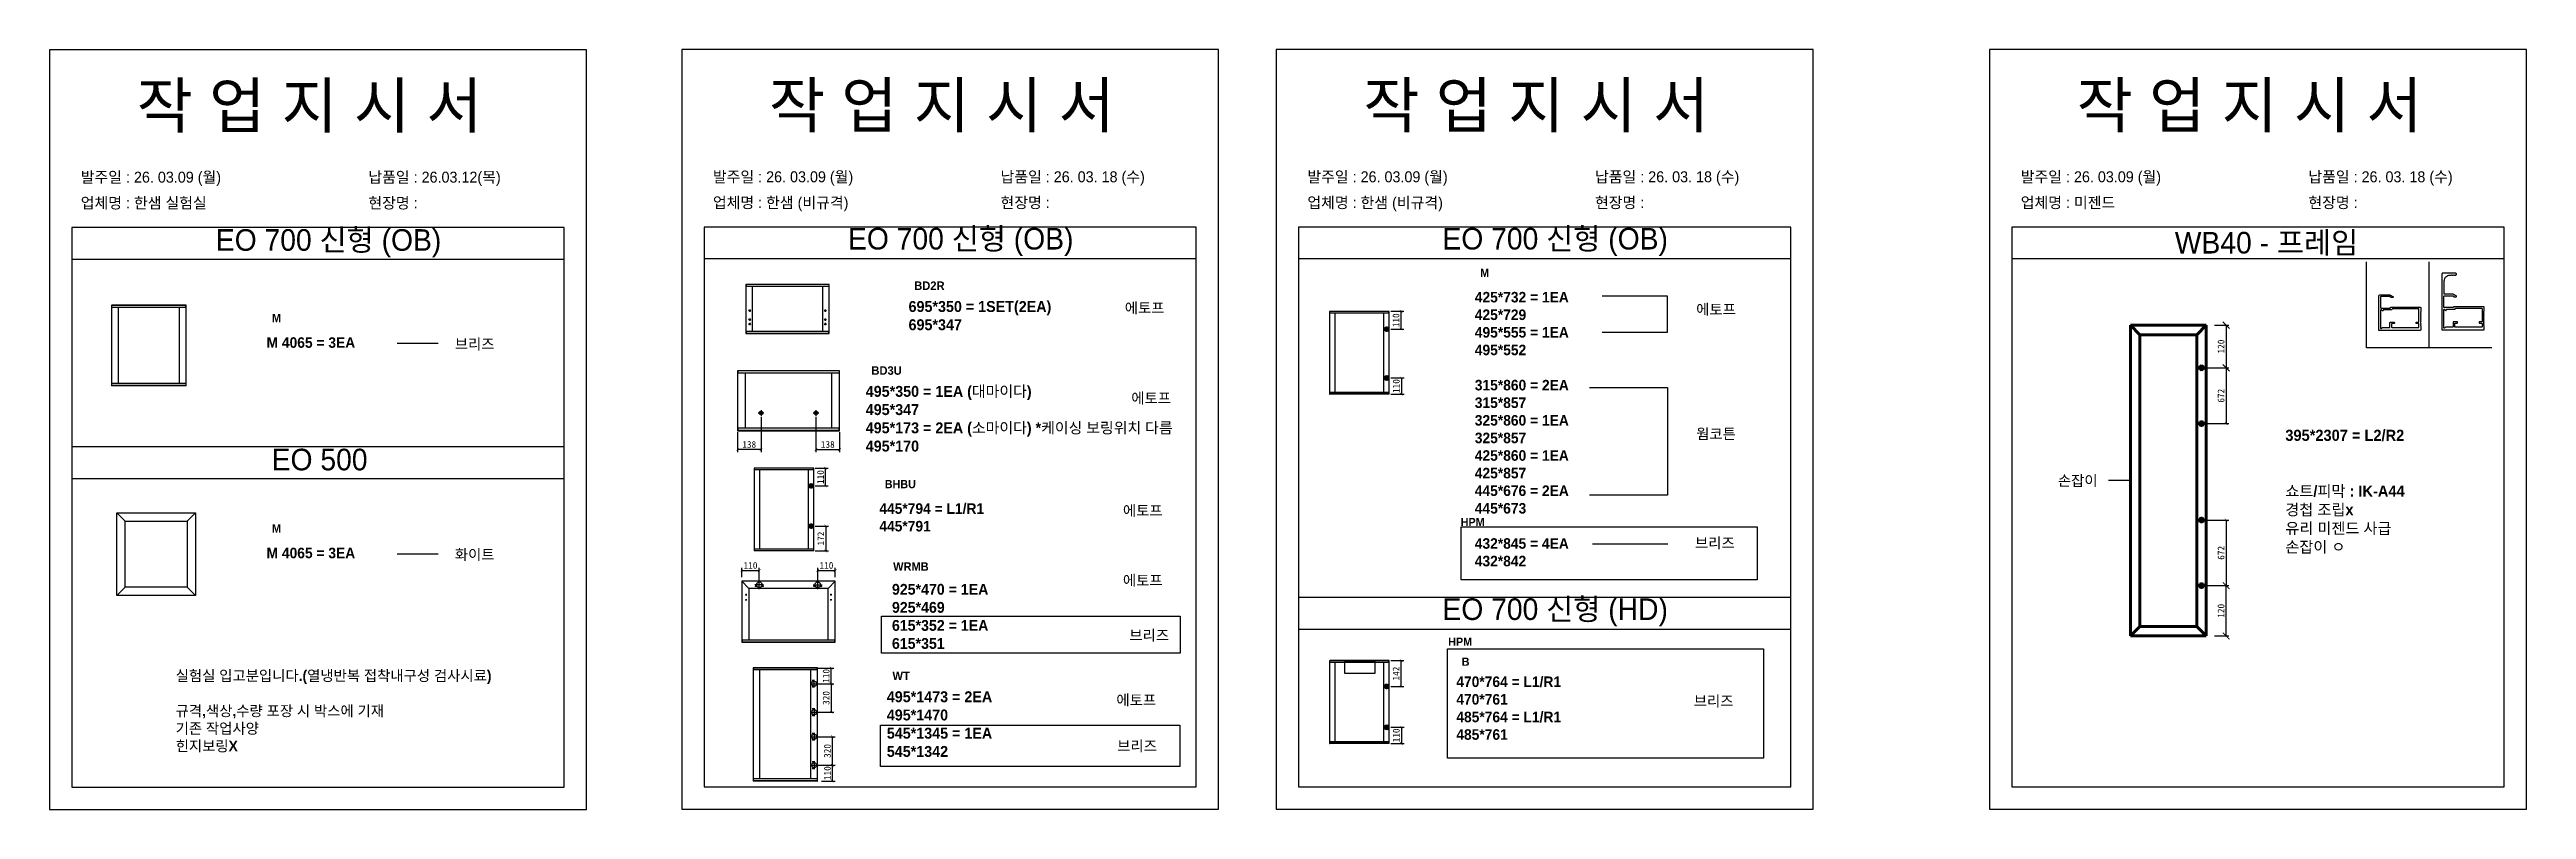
# Model space of a CAD drawing. Header units: millimetres. Extents: x -44117 to 256353, y -2095463 to 65325.
# Drawn here: x 110823 to 119959, y -773346 to -770543 of the extents above; entities that cross this region are included whole.
import ezdxf

# ---------------------------------------------------------------- set-up
doc = ezdxf.new("R2010")
doc.units = ezdxf.units.MM
doc.header["$LTSCALE"] = 10
doc.linetypes.add('CENTER', pattern=[50.8, 31.75, -6.35, 6.35, -6.35])
doc.linetypes.add('HIDDEN', pattern=[9.525, 6.35, -3.175])
doc.layers.add('CENTER', color=4, linetype='CENTER')
doc.layers.add('HIDDEN', color=3, linetype='HIDDEN')
doc.layers.add('Layer1', color=7, linetype='Continuous', lineweight=70)
doc.styles.add('MtX_Gulim', font='')
doc.styles.get('MtX_Gulim').set_extended_font_data('Gulim', bold=True)
doc.dimstyles.new('ISO-25', dxfattribs={"dimtxt": 2.5, "dimasz": 2.5, "dimexe": 1, "dimexo": 1, "dimtad": 1, "dimtxsty": 'Standard', "dimblk": 'ARCHTICK', "dimcen": 2.5, "dimadec": 0, "dimazin": 0, "dimtfac": 1, "dimtmove": 0, "dimatfit": 3, "dimfxl": 0, "dimarcsym": 0})

msp = doc.modelspace()

# ---------------------------------------------------------------- texts
at = {"linetype": 'Continuous', "style": 'MtX_Gulim'}
for s, height, p in [('BD2R', 31.421769, (114012.12785, -771429.87638)), ('M', 30.31593, (116100.00143, -771381.60665)), ('M', 30.31593, (111643.26005, -771549.0031)), ('BD3U', 31.421769, (113854.19872, -771742.84375)), ('BHBU', 30.315933, (113903.57188, -772161.2341)), ('M', 30.31593, (111643.26005, -772325.05081)), ('HPM', 30.315933, (116027.96784, -772300.9244)), ('WRMB', 31.09714, (113934.40287, -772465.48288)), ('HPM', 30.315933, (115981.81405, -772742.38292)), ('WT', 31.421769, (113931.89267, -772869.02435)), ('B', 30.31593, (116031.88784, -772815.98406))]:
    msp.add_text(s, height=height, dxfattribs=at).set_placement(p)
at = {"attachment_point": 1}
for s, width, gutter_width, heights, insert, char_height in [('{\\fGulim|b0|i0|c129|p50;작 업 지 시 서}', 3898.9872873, 14.7362, [-183.72574], (111144.2266, -770667.56822), 165.0454901), ('{\\fGulim|b0|i0|c129|p50;작 업 지 시 서}', 3898.9872873, 14.7362, [-183.72574], (113476.06354, -770666.1966), 165.0454901), ('{\\fGulim|b0|i0|c129|p50;작 업 지 시 서}', 3898.9872873, 14.7362, [-183.72574], (115668.86943, -770666.1966), 165.0454901), ('{\\fGulim|b0|i0|c129|p50;작 업 지 시 서}', 3898.9872873, 14.7362, [-183.72574], (118300.2365, -770666.1966), 165.0454901), ('\\pt11;{\\fGulim|b0|i0|c129|p50;발주일 : 26. 03.09 (월)}', 3898.9872873, 14.7362, [40.67678], (110937.67293, -770993.79292), 40.4361451), ('{\\fGulim|b0|i0|c129|p50;납품일 : 26.03.12(목)}', 3898.9872873, 14.7362, [41.36774], (111998.65369, -770993.79292), 40.4361451), ('\\pt11;{\\fGulim|b0|i0|c129|p50;발주일 : 26. 03.09 (월)}', 3898.9872873, 14.7362, [40.67678], (113269.50987, -770992.42129), 40.4361451), ('{\\fGulim|b0|i0|c129|p50;납품일 : 26. 03. 18 (수)}', 3898.9872873, 14.7362, [41.36774], (114330.49063, -770992.42129), 40.4361451), ('\\pt11;{\\fGulim|b0|i0|c129|p50;발주일 : 26. 03.09 (월)}', 3898.9872873, 14.7362, [40.67678], (115462.31576, -770992.42129), 40.4361451), ('{\\fGulim|b0|i0|c129|p50;납품일 : 26. 03. 18 (수)}', 3898.9872873, 14.7362, [41.36774], (116523.29653, -770992.42129), 40.4361451), ('\\pt11;{\\fGulim|b0|i0|c129|p50;발주일 : 26. 03.09 (월)}', 3898.9872873, 14.7362, [40.67678], (118093.68283, -770992.42129), 40.4361451), ('{\\fGulim|b0|i0|c129|p50;납품일 : 26. 03. 18 (수)}', 3898.9872873, 14.7362, [41.36774], (119154.6636, -770992.42129), 40.4361451), ('{\\fGulim|b0|i0|c129|p50;업체명 : 한샘 실험실}', 3898.9872873, 14.7362, [42.57324], (110937.67293, -771088.87819), 40.4361451), ('{\\fGulim|b0|i0|c129|p50;현장명 :}', 3898.9872873, 14.7362, [45.12049], (111998.65369, -771088.87819), 40.4361451), ('{\\fGulim|b0|i0|c129|p50;업체명 : 한샘 (비규격)}', 3898.9872873, 14.7362, [42.57324], (113269.50987, -771087.50657), 40.4361451), ('{\\fGulim|b0|i0|c129|p50;현장명 :  }', 3898.9872873, 14.7362, [45.12049], (114330.49063, -771087.50657), 40.4361451), ('{\\fGulim|b0|i0|c129|p50;업체명 : 한샘 (비규격)}', 3898.9872873, 14.7362, [42.57324], (115462.31576, -771087.50657), 40.4361451), ('{\\fGulim|b0|i0|c129|p50;현장명 :  }', 3898.9872873, 14.7362, [45.12049], (116523.29653, -771087.50657), 40.4361451), ('{\\fGulim|b0|i0|c129|p50;업체명 : 미젠드}', 3898.9872873, 14.7362, [42.57324], (118093.68283, -771087.50657), 40.4361451), ('{\\fGulim|b0|i0|c129|p50;현장명 :  }', 3898.9872873, 14.7362, [45.12049], (119154.6636, -771087.50657), 40.4361451), ('{\\fGulim|b0|i0|c129|p50;EO 700 신형 (OB)}', 1882.7812357, 7.11596, [-100.28675], (111436.06169, -771205.77675), 79.6987856), ('{\\fGulim|b0|i0|c129|p50;EO 700 신형 (OB)}', 1882.7812357, 7.11596, [-100.28675], (113767.89863, -771201.13524), 79.6987856), ('{\\fGulim|b0|i0|c129|p50;EO 700 신형 (OB)}', 1882.7812357, 7.11596, [-100.28675], (115960.70453, -771201.13524), 79.6987856), ('{\\fGulim|b0|i0|c129|p50;WB40 - 프레임}', 1882.7812357, 7.11596, [-88.82541], (118662.01414, -771215.85745), 79.6987856), ('{\\f굴림|b1|i0|c129|p50;695*350 = 1SET(2EA)\\P\\C1;695*347}', 12198.822037, 156.88766, [-113.28997], (113991.30468, -771470.83485), 40.342541), ('{\\f굴림|b1|i0|c129|p50;에토프}', 11769.5052121, 151.36626, [-43.29899], (114788.77019, -771477.1106), 38.9227538), ('{\\f굴림|b1|i0|c129|p50;425*732 = 1EA\\P\\C1;425*729\\P\\C256;495*555 = 1EA\\P\\C1;495*552\\P\\P\\C256;315*860 = 2EA\\P\\C1;315*857\\P\\C256;325*860 = 1EA\\P\\C1;325*857\\P\\C256;425*860 = 1EA\\P\\C1;425*857\\P\\C256;445*676 = 2EA\\P\\C1;445*673\\P\\P\\C256;432*845 = 4EA\\P\\C1;432*842}', 11769.5052121, 151.36626, [-1014.30843], (116079.9111, -771437.09929), 38.9227538), ('{\\f굴림|b1|i0|c129|p50;에토프}', 11769.5052121, 151.36626, [-43.29899], (116896.54597, -771482.26534), 38.9227538), ('{\\f굴림|b1|i0|c129|p50;M 4065 = 3EA', 11769.5052121, 151.36626, [-40.10691], (111623.16971, -771604.49574), 38.9227538), ('{\\f굴림|b1|i0|c129|p50;브리즈}', 11769.5052121, 151.36626, [-43.2475], (112317.53035, -771610.19734), 38.9227538), ('{\\f굴림|b1|i0|c129|p50;495*350 = 1EA (대마이다)\\P\\C1;495*347\\P\\C256;495*173 = 2EA (소마이다) *케이싱 보링위치 다름\\P\\C1;495*170}', 12198.822037, 156.88766, [-252.46106], (113833.37555, -771783.80222), 40.342541), ('{\\f굴림|b1|i0|c129|p50;에토프}', 11769.5052121, 151.36626, [-43.29899], (114812.75401, -771809.45774), 38.9227538), ('{\\f굴림|b1|i0|c129|p50;웜코튼}', 11769.5052121, 151.36626, [-42.01186], (116896.54597, -771941.38407), 38.9227538), ('{\\fGulim|b1|i0|c129|p50;395*2307 = L2/R2\\P\\P\\P쇼트/피막 : IK-A44\\P경첩 조립x\\P유리 미젠드 사급\\P손잡이 ㅇ}', 2645.8558546, 10, [1247.94849], (119069.75506, -771945.39604), 41.16), ('{\\fGulim|b0|i0|c129|p50;EO 500}', 1882.7812357, 7.11596, [-81.71513], (111642.11091, -772015.55796), 79.6987856), ('{\\f굴림|b1|i0|c129|p50;445*794 = L1/R1\\P\\C1;445*791}', 11769.5052121, 151.36626, [-108.47916], (113883.48155, -772216.72674), 38.9227538), ('{\\f굴림|b1|i0|c129|p50;에토프}', 11769.5052121, 151.36626, [-43.29899], (114781.91767, -772224.0351), 38.9227538), ('{\\f굴림|b1|i0|c129|p50;M 4065 = 3EA}', 11769.5052121, 151.36626, [40.10691], (111623.16971, -772380.54345), 38.9227538), ('{\\f굴림|b1|i0|c129|p50;화이트}', 11769.5052121, 151.36626, [-43.2475], (112317.53035, -772386.24505), 38.9227538), ('{\\f굴림|b1|i0|c129|p50;브리즈}', 11769.5052121, 151.36626, [-43.2475], (116892.17749, -772343.79821), 38.9227538), ('{\\f굴림|b1|i0|c129|p50;에토프}', 11769.5052121, 151.36626, [-43.29899], (114781.91767, -772481.7005), 38.9227538), ('{\\f굴림|b1|i0|c129|p50;925*470 = 1EA\\P\\C1;925*469\\P\\C256;615*352 = 1EA\\P\\C1;615*351}', 12072.7918459, 155.2668, [-240.98041], (113929.96206, -772514.05043), 39.9257485), ('{\\fGulim|b0|i0|c129|p50;EO 700 신형 (HD)}', 1882.7812357, 7.11596, [-100.28675], (115960.70453, -772567.3561), 79.6987856), ('{\\f굴림|b1|i0|c129|p50;브리즈}', 11769.5052121, 151.36626, [-43.2475], (114805.81179, -772684.22955), 38.9227538), ('{\\f굴림|b1|i0|c129|p50;실험실 입고분입니다.(열냉반복 접착내구성 검사시료)\\P\\P규격,색상,수량 포장 시 박스에 기재\\P기존 작업사양\\P힌지보링X}', 11769.5052121, 151.36626, [-310.86718], (111287.81429, -772832.93948), 38.9227538), ('{\\f굴림|b1|i0|c129|p50;470*764 = L1/R1\\P\\C1;470*761\\P\\C256;485*764 = L1/R1\\P\\C1;485*761}', 11769.5052121, 151.36626, [-241.9286], (116011.79751, -772855.41611), 38.9227538), ('{\\f굴림|b1|i0|c129|p50;495*1473 = 2EA\\P\\C1;495*1470\\P\\C256;545*1345 = 1EA\\P\\C1;545*1342}', 12198.822037, 156.88766, [-243.49605], (113911.0695, -772909.98282), 40.342541), ('{\\f굴림|b1|i0|c129|p50;에토프}', 11769.5052121, 151.36626, [-43.29899], (114757.93386, -772922.99198), 38.9227538), ('{\\f굴림|b1|i0|c129|p50;브리즈}', 11769.5052121, 151.36626, [-43.2475], (116887.63133, -772926.8469), 38.9227538), ('{\\f굴림|b1|i0|c129|p50;브리즈}', 11769.5052121, 151.36626, [-43.2475], (114760.85336, -773092.38989), 38.9227538)]:
    msp.add_mtext_dynamic_manual_height_columns(s, width=width, gutter_width=gutter_width, heights=heights, dxfattribs=dict(at, insert=insert, char_height=char_height))
at = {"color": 1, "insert": (118230.73376, -772113.94456), "char_height": 38.9227538, "attachment_point": 1}
msp.add_mtext_dynamic_manual_height_columns('{\\f굴림|b1|i0|c129|p50;손잡이}', width=11769.5052121, gutter_width=151.36626, heights=[-43.2475], dxfattribs=at)

# ---------------------------------------------------------------- blocks, each defined once
blk = doc.blocks.new('_ArchTick')
at = {"color": 0, "linetype": 'ByBlock', "const_width": 0.15}
blk.add_lwpolyline([(-0.5, -0.5), (0.5, 0.5)], dxfattribs=at)
blk = doc.blocks.new('*D5075')
at = {"color": 0, "lineweight": -2}
for p, q in [((113647.1, -772087.2), (113695.3, -772087.2)), ((113685.3, -772152.8), (113685.3, -772087.2)), ((113647.1, -772152.8), (113695.3, -772152.8))]:
    blk.add_line(p, q, dxfattribs=at)
at = {"layer": 'Defpoints', "color": 0}
for p in [(113632.1, -772087.2), (113685.3, -772087.2), (113632.1, -772152.8)]:
    blk.add_point(p, dxfattribs=at)
at = {"color": 0, "lineweight": -2, "xscale": 10, "yscale": 10, "zscale": 10}
for p, rotation in [((113685.3, -772087.2), 90), ((113685.3, -772152.8), 270)]:
    blk.add_blockref('_ArchTick', p, dxfattribs=dict(at, rotation=rotation))
at = {"color": 0, "insert": (113666.5, -772120), "char_height": 25, "attachment_point": 5, "rotation": 90}
blk.add_mtext('110', dxfattribs=at)
blk = doc.blocks.new('*D5076')
at = {"color": 0, "lineweight": -2}
for p, q in [((113647.1, -772300.8), (113696.1, -772300.8)), ((113686.1, -772300.8), (113686.1, -772392.6)), ((113647.1, -772392.6), (113696.1, -772392.6))]:
    blk.add_line(p, q, dxfattribs=at)
at = {"layer": 'Defpoints', "color": 0}
for p in [(113632.1, -772300.8), (113632.1, -772392.6), (113686.1, -772392.6)]:
    blk.add_point(p, dxfattribs=at)
at = {"color": 0, "lineweight": -2, "xscale": 10, "yscale": 10, "zscale": 10}
for p, rotation in [((113686.1, -772300.8), 90), ((113686.1, -772392.6), 270)]:
    blk.add_blockref('_ArchTick', p, dxfattribs=dict(at, rotation=rotation))
at = {"color": 0, "insert": (113667.4, -772346.7), "char_height": 25, "attachment_point": 5, "rotation": 90}
blk.add_mtext('172', dxfattribs=at)
blk = doc.blocks.new('*D5077')
at = {"color": 0, "lineweight": -2}
for p, q in [((113376.1, -772489.3), (113376.1, -772454.7)), ((113376.1, -772464.7), (113440.6, -772464.7)), ((113440.6, -772502), (113440.6, -772454.7))]:
    blk.add_line(p, q, dxfattribs=at)
at = {"layer": 'Defpoints', "color": 0}
for p in [(113440.6, -772464.7), (113376.1, -772504.3), (113440.6, -772517)]:
    blk.add_point(p, dxfattribs=at)
at = {"color": 0, "lineweight": -2, "xscale": 10, "yscale": 10, "zscale": 10, "rotation": 180}
blk.add_blockref('_ArchTick', (113376.1, -772464.7), dxfattribs=at)
at = {"color": 0, "lineweight": -2, "xscale": 10, "yscale": 10, "zscale": 10}
blk.add_blockref('_ArchTick', (113440.6, -772464.7), dxfattribs=at)
at = {"color": 0, "insert": (113408.3, -772446), "char_height": 25, "attachment_point": 5}
blk.add_mtext('110', dxfattribs=at)
blk = doc.blocks.new('*D5078')
at = {"color": 0, "lineweight": -2}
for p, q in [((113656.1, -772502), (113656.1, -772454.7)), ((113656.1, -772464.7), (113720.7, -772464.7)), ((113720.7, -772489.3), (113720.7, -772454.7))]:
    blk.add_line(p, q, dxfattribs=at)
at = {"layer": 'Defpoints', "color": 0}
for p in [(113720.7, -772464.7), (113656.1, -772517), (113720.7, -772504.3)]:
    blk.add_point(p, dxfattribs=at)
at = {"color": 0, "lineweight": -2, "xscale": 10, "yscale": 10, "zscale": 10, "rotation": 180}
blk.add_blockref('_ArchTick', (113656.1, -772464.7), dxfattribs=at)
at = {"color": 0, "lineweight": -2, "xscale": 10, "yscale": 10, "zscale": 10}
blk.add_blockref('_ArchTick', (113720.7, -772464.7), dxfattribs=at)
at = {"color": 0, "insert": (113688.4, -772446), "char_height": 25, "attachment_point": 5}
blk.add_mtext('110', dxfattribs=at)
blk = doc.blocks.new('28-B')
blk.add_circle((0, 0), 10)
at = {"layer": 'CENTER'}
for p, q in [((-17, 0), (17, 0)), ((0, 17), (0, -17))]:
    blk.add_line(p, q, dxfattribs=at)
blk = doc.blocks.new('*D5079')
at = {"color": 0, "lineweight": -2}
for p, q in [((113658.2, -772824.3), (113716.1, -772824.3)), ((113706.1, -772882.1), (113706.1, -772824.3)), ((113658.2, -772882.1), (113716.1, -772882.1))]:
    blk.add_line(p, q, dxfattribs=at)
at = {"layer": 'Defpoints', "color": 0}
for p in [(113643.2, -772824.3), (113706.1, -772824.3), (113643.2, -772882.1)]:
    blk.add_point(p, dxfattribs=at)
at = {"color": 0, "lineweight": -2, "xscale": 10, "yscale": 10, "zscale": 10}
for p, rotation in [((113706.1, -772824.3), 90), ((113706.1, -772882.1), 270)]:
    blk.add_blockref('_ArchTick', p, dxfattribs=dict(at, rotation=rotation))
at = {"color": 0, "insert": (113687.3, -772853.2), "char_height": 25, "attachment_point": 5, "rotation": 90}
blk.add_mtext('110', dxfattribs=at)
blk = doc.blocks.new('*D5080')
at = {"color": 0, "lineweight": -2}
for p, q in [((113658.2, -773182.7), (113720.7, -773182.7)), ((113710.7, -773241.2), (113710.7, -773182.7)), ((113669.8, -773241.2), (113720.7, -773241.2))]:
    blk.add_line(p, q, dxfattribs=at)
at = {"layer": 'Defpoints', "color": 0}
for p in [(113643.2, -773182.7), (113710.7, -773182.7), (113654.8, -773241.2)]:
    blk.add_point(p, dxfattribs=at)
at = {"color": 0, "lineweight": -2, "xscale": 10, "yscale": 10, "zscale": 10}
for p, rotation in [((113710.7, -773182.7), 90), ((113710.7, -773241.2), 270)]:
    blk.add_blockref('_ArchTick', p, dxfattribs=dict(at, rotation=rotation))
at = {"color": 0, "insert": (113691.9, -773211.9), "char_height": 25, "attachment_point": 5, "rotation": 90}
blk.add_mtext('110', dxfattribs=at)
blk = doc.blocks.new('*D5081')
at = {"color": 0, "lineweight": -2}
for p, q in [((113658.2, -773077.5), (113720.7, -773077.5)), ((113710.7, -773182.7), (113710.7, -773077.5)), ((113658.2, -773182.7), (113720.7, -773182.7))]:
    blk.add_line(p, q, dxfattribs=at)
at = {"layer": 'Defpoints', "color": 0}
for p in [(113643.2, -773077.5), (113710.7, -773077.5), (113643.2, -773182.7)]:
    blk.add_point(p, dxfattribs=at)
at = {"color": 0, "lineweight": -2, "xscale": 10, "yscale": 10, "zscale": 10}
for p, rotation in [((113710.7, -773077.5), 90), ((113710.7, -773182.7), 270)]:
    blk.add_blockref('_ArchTick', p, dxfattribs=dict(at, rotation=rotation))
at = {"color": 0, "insert": (113691.9, -773130.1), "char_height": 25, "attachment_point": 5, "rotation": 90}
blk.add_mtext('320', dxfattribs=at)
blk = doc.blocks.new('*D5082')
at = {"color": 0, "lineweight": -2}
for p, q in [((113658.2, -772882.1), (113716.1, -772882.1)), ((113706.1, -772882.1), (113706.1, -772987.3)), ((113658.2, -772987.3), (113716.1, -772987.3))]:
    blk.add_line(p, q, dxfattribs=at)
at = {"layer": 'Defpoints', "color": 0}
for p in [(113643.2, -772882.1), (113643.2, -772987.3), (113706.1, -772987.3)]:
    blk.add_point(p, dxfattribs=at)
at = {"color": 0, "lineweight": -2, "xscale": 10, "yscale": 10, "zscale": 10}
for p, rotation in [((113706.1, -772882.1), 90), ((113706.1, -772987.3), 270)]:
    blk.add_blockref('_ArchTick', p, dxfattribs=dict(at, rotation=rotation))
at = {"color": 0, "insert": (113687.3, -772934.7), "char_height": 25, "attachment_point": 5, "rotation": 90}
blk.add_mtext('320', dxfattribs=at)
blk = doc.blocks.new('*D5083')
at = {"color": 0, "lineweight": -2}
for p, q in [((115769.9, -771508.8), (115818.1, -771508.8)), ((115769.9, -771574.5), (115818.1, -771574.5)), ((115808.1, -771574.5), (115808.1, -771508.8))]:
    blk.add_line(p, q, dxfattribs=at)
at = {"layer": 'Defpoints', "color": 0}
for p in [(115754.9, -771508.8), (115754.9, -771574.5), (115808.1, -771508.8)]:
    blk.add_point(p, dxfattribs=at)
at = {"color": 0, "lineweight": -2, "xscale": 10, "yscale": 10, "zscale": 10}
for p, rotation in [((115808.1, -771508.8), 90), ((115808.1, -771574.5), 270)]:
    blk.add_blockref('_ArchTick', p, dxfattribs=dict(at, rotation=rotation))
at = {"color": 0, "insert": (115789.4, -771541.7), "char_height": 25, "attachment_point": 5, "rotation": 90}
blk.add_mtext('110', dxfattribs=at)
blk = doc.blocks.new('*D5084')
at = {"color": 0, "lineweight": -2}
for p, q in [((115769.9, -771754.6), (115819, -771754.6)), ((115809, -771754.6), (115809, -771814.3)), ((115769.9, -771814.3), (115819, -771814.3))]:
    blk.add_line(p, q, dxfattribs=at)
at = {"layer": 'Defpoints', "color": 0}
for p in [(115754.9, -771754.6), (115754.9, -771814.3), (115809, -771814.3)]:
    blk.add_point(p, dxfattribs=at)
at = {"color": 0, "lineweight": -2, "xscale": 10, "yscale": 10, "zscale": 10}
for p, rotation in [((115809, -771754.6), 90), ((115809, -771814.3), 270)]:
    blk.add_blockref('_ArchTick', p, dxfattribs=dict(at, rotation=rotation))
at = {"color": 0, "insert": (115790.2, -771784.5), "char_height": 25, "attachment_point": 5, "rotation": 90}
blk.add_mtext('110', dxfattribs=at)
blk = doc.blocks.new('*D5085')
at = {"color": 0, "lineweight": -2}
for p, q in [((115769.9, -772797.1), (115818.1, -772797.1)), ((115808.1, -772892.1), (115808.1, -772797.1)), ((115769.9, -772892.1), (115818.1, -772892.1))]:
    blk.add_line(p, q, dxfattribs=at)
at = {"layer": 'Defpoints', "color": 0}
for p in [(115754.9, -772797.1), (115808.1, -772797.1), (115754.9, -772892.1)]:
    blk.add_point(p, dxfattribs=at)
at = {"color": 0, "lineweight": -2, "xscale": 10, "yscale": 10, "zscale": 10}
for p, rotation in [((115808.1, -772797.1), 90), ((115808.1, -772892.1), 270)]:
    blk.add_blockref('_ArchTick', p, dxfattribs=dict(at, rotation=rotation))
at = {"color": 0, "insert": (115789.4, -772844.6), "char_height": 25, "attachment_point": 5, "rotation": 90}
blk.add_mtext('142', dxfattribs=at)
blk = doc.blocks.new('*D5086')
at = {"color": 0, "lineweight": -2}
for p, q in [((115769.9, -773042.9), (115819, -773042.9)), ((115809, -773042.9), (115809, -773102.6)), ((115769.9, -773102.6), (115819, -773102.6))]:
    blk.add_line(p, q, dxfattribs=at)
at = {"layer": 'Defpoints', "color": 0}
for p in [(115754.9, -773042.9), (115754.9, -773102.6), (115809, -773102.6)]:
    blk.add_point(p, dxfattribs=at)
at = {"color": 0, "lineweight": -2, "xscale": 10, "yscale": 10, "zscale": 10}
for p, rotation in [((115809, -773042.9), 90), ((115809, -773102.6), 270)]:
    blk.add_blockref('_ArchTick', p, dxfattribs=dict(at, rotation=rotation))
at = {"color": 0, "insert": (115790.2, -773072.7), "char_height": 25, "attachment_point": 5, "rotation": 90}
blk.add_mtext('110', dxfattribs=at)
blk = doc.blocks.new('*D5087')
at = {"color": 0, "lineweight": -2}
for p, q in [((118801.1, -772520.4), (118861.5, -772520.4)), ((118851.5, -772706.1), (118851.5, -772520.4)), ((118808.1, -772706.1), (118861.5, -772706.1))]:
    blk.add_line(p, q, dxfattribs=at)
at = {"layer": 'Defpoints', "color": 0}
for p in [(118771.1, -772520.4), (118851.5, -772520.4), (118778.1, -772706.1)]:
    blk.add_point(p, dxfattribs=at)
at = {"color": 0, "lineweight": -2, "xscale": 25, "yscale": 25, "zscale": 25}
for p, rotation in [((118851.5, -772520.4), 90), ((118851.5, -772706.1), 270)]:
    blk.add_blockref('_ArchTick', p, dxfattribs=dict(at, rotation=rotation))
at = {"color": 0, "insert": (118832.7, -772613.2), "char_height": 25, "attachment_point": 5, "rotation": 90}
blk.add_mtext('120', dxfattribs=at)
blk = doc.blocks.new('*D5088')
at = {"color": 0, "lineweight": -2}
for p, q in [((118808.1, -771559.9), (118861.5, -771559.9)), ((118851.5, -771559.9), (118851.5, -771717.1)), ((118801.1, -771717.1), (118861.5, -771717.1))]:
    blk.add_line(p, q, dxfattribs=at)
at = {"layer": 'Defpoints', "color": 0}
for p in [(118778.1, -771559.9), (118771.1, -771717.1), (118851.5, -771717.1)]:
    blk.add_point(p, dxfattribs=at)
at = {"color": 0, "lineweight": -2, "xscale": 25, "yscale": 25, "zscale": 25}
for p, rotation in [((118851.5, -771559.9), 90), ((118851.5, -771717.1), 270)]:
    blk.add_blockref('_ArchTick', p, dxfattribs=dict(at, rotation=rotation))
at = {"color": 0, "insert": (118832.7, -771638.5), "char_height": 25, "attachment_point": 5, "rotation": 90}
blk.add_mtext('120', dxfattribs=at)
blk = doc.blocks.new('*D5089')
at = {"color": 0, "lineweight": -2}
for p, q in [((118775.6, -772278.5), (118861.5, -772278.5)), ((118851.5, -772278.5), (118851.5, -772520.4)), ((118775.6, -772520.4), (118861.5, -772520.4))]:
    blk.add_line(p, q, dxfattribs=at)
at = {"layer": 'Defpoints', "color": 0}
for p in [(118760.6, -772278.5), (118760.6, -772520.4), (118851.5, -772520.4)]:
    blk.add_point(p, dxfattribs=at)
at = {"color": 0, "lineweight": -2, "xscale": 10, "yscale": 10, "zscale": 10}
for p, rotation in [((118851.5, -772278.5), 90), ((118851.5, -772520.4), 270)]:
    blk.add_blockref('_ArchTick', p, dxfattribs=dict(at, rotation=rotation))
at = {"color": 0, "insert": (118832.7, -772399.5), "char_height": 25, "attachment_point": 5, "rotation": 90}
blk.add_mtext('672', dxfattribs=at)
blk = doc.blocks.new('*D5090')
at = {"color": 0, "lineweight": -2}
for p, q in [((118775.6, -771717.1), (118861.5, -771717.1)), ((118851.5, -771717.1), (118851.5, -771923)), ((118775.6, -771923), (118861.5, -771923))]:
    blk.add_line(p, q, dxfattribs=at)
at = {"layer": 'Defpoints', "color": 0}
for p in [(118760.6, -771717.1), (118760.6, -771923), (118851.5, -771923)]:
    blk.add_point(p, dxfattribs=at)
at = {"color": 0, "lineweight": -2, "xscale": 10, "yscale": 10, "zscale": 10}
for p, rotation in [((118851.5, -771717.1), 90), ((118851.5, -771923), 270)]:
    blk.add_blockref('_ArchTick', p, dxfattribs=dict(at, rotation=rotation))
at = {"color": 0, "insert": (118832.7, -771820), "char_height": 25, "attachment_point": 5, "rotation": 90}
blk.add_mtext('672', dxfattribs=at)
blk = doc.blocks.new('*D5091')
at = {"color": 0, "lineweight": -2}
for p, q in [((113447.1, -771898.5), (113447.1, -772028.6)), ((113360, -771954.9), (113360, -772028.6)), ((113447.1, -772018.6), (113360, -772018.6))]:
    blk.add_line(p, q, dxfattribs=at)
at = {"layer": 'Defpoints', "color": 0}
for p in [(113360, -771939.9), (113447.1, -771883.5), (113360, -772018.6)]:
    blk.add_point(p, dxfattribs=at)
at = {"color": 0, "lineweight": -2, "xscale": 10, "yscale": 10, "zscale": 10, "rotation": 180}
blk.add_blockref('_ArchTick', (113360, -772018.6), dxfattribs=at)
at = {"color": 0, "lineweight": -2, "xscale": 10, "yscale": 10, "zscale": 10}
blk.add_blockref('_ArchTick', (113447.1, -772018.6), dxfattribs=at)
at = {"color": 0, "insert": (113403.6, -771999.9), "char_height": 25, "attachment_point": 5}
blk.add_mtext('138', dxfattribs=at)
blk = doc.blocks.new('*D5092')
at = {"color": 0, "lineweight": -2}
for p, q in [((113649.8, -771898.5), (113649.8, -772028.6)), ((113649.8, -772018.6), (113736.9, -772018.6)), ((113736.9, -771954.9), (113736.9, -772028.6))]:
    blk.add_line(p, q, dxfattribs=at)
at = {"layer": 'Defpoints', "color": 0}
for p in [(113649.8, -771883.5), (113736.9, -771939.9), (113736.9, -772018.6)]:
    blk.add_point(p, dxfattribs=at)
at = {"color": 0, "lineweight": -2, "xscale": 10, "yscale": 10, "zscale": 10, "rotation": 180}
blk.add_blockref('_ArchTick', (113649.8, -772018.6), dxfattribs=at)
at = {"color": 0, "lineweight": -2, "xscale": 10, "yscale": 10, "zscale": 10}
blk.add_blockref('_ArchTick', (113736.9, -772018.6), dxfattribs=at)
at = {"color": 0, "insert": (113693.4, -771999.9), "char_height": 25, "attachment_point": 5}
blk.add_mtext('138', dxfattribs=at)

# ---------------------------------------------------------------- dimensions: what is measured, and where the dimension line sits
for base, p1, p2, text, override, picture, middle in [((115808.10326, -771508.83717), (115754.91814, -771574.51497), (115754.91814, -771508.83717), '110', {"dimscale": 10, "dimasz": 1, "dimexo": 1.5, "dimtxsty": 'Standard'}, '*D5083', (115789.35326, -771541.67607)), ((118851.49232, -771717.11393), (118778.1006, -771559.9435), (118771.1006, -771717.11393), '120', {"dimscale": 10, "dimexo": 3, "dimtxsty": 'Standard'}, '*D5088', (118832.74232, -771638.52872)), ((115808.95391, -771814.29439), (115754.91814, -771754.62272), (115754.91814, -771814.29439), '110', {"dimscale": 10, "dimasz": 1, "dimexo": 1.5, "dimtxsty": 'Standard'}, '*D5084', (115790.20391, -771784.45855)), ((118851.49232, -771922.98589), (118760.6006, -771717.11393), (118760.6006, -771922.98589), '672', {"dimscale": 10, "dimasz": 1, "dimexo": 1.5, "dimtxsty": 'Standard'}, '*D5090', (118832.74232, -771820.04991)), ((113685.28474, -772087.1719), (113632.09963, -772152.84969), (113632.09963, -772087.1719), '110', {"dimscale": 10, "dimasz": 1, "dimexo": 1.5, "dimtxsty": 'Standard'}, '*D5075', (113666.53474, -772120.01079)), ((113686.1354, -772392.62911), (113632.09963, -772300.83626), (113632.09963, -772392.62911), '172', {"dimscale": 10, "dimasz": 1, "dimexo": 1.5, "dimtxsty": 'Standard'}, '*D5076', (113667.3854, -772346.73268)), ((118851.49232, -772520.43984), (118760.6006, -772278.46028), (118760.6006, -772520.43984), '672', {"dimscale": 10, "dimasz": 1, "dimexo": 1.5, "dimtxsty": 'Standard'}, '*D5089', (118832.74232, -772399.45006)), ((118851.49232, -772520.43984), (118778.1006, -772706.05682), (118771.1006, -772520.43984), '120', {"dimscale": 10, "dimexo": 3, "dimtxsty": 'Standard'}, '*D5087', (118832.74232, -772613.24833)), ((115808.10326, -772797.11064), (115754.91814, -772892.06555), (115754.91814, -772797.11064), '142', {"dimscale": 10, "dimasz": 1, "dimexo": 1.5, "dimtxsty": 'Standard'}, '*D5085', (115789.35326, -772844.58809)), ((113706.08208, -772987.28269), (113643.15694, -772882.10015), (113643.15694, -772987.28269), '320', {"dimscale": 10, "dimasz": 1, "dimexo": 1.5, "dimtxsty": 'Standard'}, '*D5082', (113687.33208, -772934.69142)), ((115808.95391, -773102.56785), (115754.91814, -773042.89618), (115754.91814, -773102.56785), '110', {"dimscale": 10, "dimasz": 1, "dimexo": 1.5, "dimtxsty": 'Standard'}, '*D5086', (115790.20391, -773072.73201)), ((113710.65354, -773077.49269), (113643.15694, -773182.67521), (113643.15694, -773077.49269), '320', {"dimscale": 10, "dimasz": 1, "dimexo": 1.5, "dimtxsty": 'Standard'}, '*D5081', (113691.90354, -773130.08395)), ((113710.65354, -773182.67521), (113654.79548, -773241.17991), (113643.15694, -773182.67521), '110', {"dimscale": 10, "dimasz": 1, "dimexo": 1.5, "dimtxsty": 'Standard'}, '*D5080', (113691.90354, -773211.92756))]:
    dim = msp.add_linear_dim(base=base, p1=p1, p2=p2, angle=90, text=text, dimstyle='ISO-25', override=override)
    dim.commit()
    dim.dimension.update_dxf_attribs({"geometry": picture, "text_midpoint": middle})
for base, p1, p2, text, picture, middle in [((113360.03456, -772018.60277), (113447.13064, -771883.51913), (113360.03456, -771939.89405), '138', '*D5091', (113403.5826, -771999.85277)), ((113736.92307, -772018.60277), (113649.82699, -771883.51913), (113736.92307, -771939.89405), '138', '*D5092', (113693.37503, -771999.85277)), ((113440.58942, -772464.72775), (113376.06937, -772504.30815), (113440.58942, -772517.03458), '110', '*D5077', (113408.32939, -772445.97775)), ((113720.65924, -772464.72775), (113656.1392, -772517.03458), (113720.65924, -772504.30815), '110', '*D5078', (113688.39922, -772445.97775))]:
    dim = msp.add_linear_dim(base=base, p1=p1, p2=p2, text=text, dimstyle='ISO-25', override={"dimscale": 10, "dimasz": 1, "dimexo": 1.5, "dimtxsty": 'Standard'})
    dim.commit()
    dim.dimension.update_dxf_attribs({"geometry": picture, "text_midpoint": middle})
dim = msp.add_linear_dim(base=(113706.08208, -772824.26306), p1=(113643.15694, -772882.10014), p2=(113643.15694, -772824.26306), angle=90, text='110', dimstyle='ISO-25', override={"dimscale": 10, "dimasz": 1, "dimexo": 1.5, "dimtxsty": 'Standard'})
dim.commit()
dim.dimension.update_dxf_attribs({"geometry": '*D5079', "text_midpoint": (113706.08208, -772853.1816), "dimtype": 160})

# ---------------------------------------------------------------- linework, layer by layer
for p, q in [((112720.63902, -771199.25898), (110905.13863, -771199.25898)), ((115052.47596, -771197.88735), (113236.97557, -771197.88735)), ((117245.28185, -771197.88735), (115429.78146, -771197.88735)), ((119876.64892, -771197.88735), (118061.14853, -771197.88735)), ((112720.63902, -771317.14861), (110905.13863, -771317.14861)), ((115052.47596, -771315.77699), (113236.97557, -771315.77699)), ((117245.28185, -771315.77699), (115429.78146, -771315.77699)), ((119876.64892, -771315.77699), (118061.14853, -771315.77699)), ((119368.99291, -771643.05731), (119368.99291, -771326.22564)), ((119600.39576, -771643.05731), (119600.39576, -771326.22564)), ((111051.56789, -771486.38233), (111051.56789, -771782.7498)), ((111327.00737, -771486.87704), (111051.56789, -771486.87704)), ((111326.73253, -771486.1075), (111051.84272, -771486.1075)), ((111325.63318, -771494.35262), (111325.63318, -771486.1075)), ((111327.00737, -771782.7498), (111327.00737, -771486.38233)), ((113390.4754, -771409.87171), (113390.4754, -771590.74364)), ((113698.83873, -771410.33814), (113390.4754, -771410.33814)), ((113698.83873, -771417.38644), (113390.4754, -771417.38644)), ((113698.5796, -771409.61258), (113390.73453, -771409.61258)), ((113391.77104, -771409.61258), (113391.77104, -771417.38644)), ((113413.79699, -771417.38644), (113413.79699, -771583.2289)), ((113675.51713, -771583.2289), (113675.51713, -771417.38644)), ((113697.54308, -771409.61258), (113697.54308, -771417.38644)), ((113698.83873, -771590.74364), (113698.83873, -771409.87171)), ((111327.00737, -771494.35262), (111051.56789, -771494.35262)), ((111076.02841, -771493.80294), (111076.02841, -771774.77952)), ((111302.27201, -771774.77952), (111302.27201, -771494.35262)), ((113409.52137, -771506.00851), (113400.97012, -771506.00851)), ((113409.52137, -771539.177), (113400.97012, -771539.177)), ((113409.52137, -771555.76125), (113400.97012, -771555.76125)), ((113405.24574, -771501.73288), (113405.24574, -771510.28413)), ((113405.24574, -771534.90137), (113405.24574, -771543.45262)), ((113405.24574, -771551.48562), (113405.24574, -771560.03687)), ((113679.79276, -771506.00851), (113688.34401, -771506.00851)), ((113679.79276, -771539.177), (113688.34401, -771539.177)), ((113679.79276, -771555.76125), (113688.34401, -771555.76125)), ((113684.06838, -771501.73288), (113684.06838, -771510.28413)), ((113684.06838, -771534.90137), (113684.06838, -771543.45262)), ((113684.06838, -771551.48562), (113684.06838, -771560.03687)), ((115544.49055, -771509.05661), (115544.49055, -771814.07494)), ((115764.40894, -771509.4516), (115544.49055, -771509.4516)), ((115764.40894, -771515.4203), (115544.49055, -771515.4203)), ((115764.1895, -771508.83717), (115544.70999, -771508.83717)), ((115564.0205, -771514.98143), (115564.0205, -771807.71126)), ((115744.65955, -771807.71126), (115744.65955, -771515.4203)), ((115763.31175, -771515.4203), (115763.31175, -771508.83717)), ((115764.40894, -771814.07494), (115764.40894, -771509.05661)), ((112105.02146, -771626.663), (112255.6636, -771626.663)), ((113698.83873, -771583.2289), (113390.4754, -771583.2289)), ((113698.83873, -771590.27721), (113390.4754, -771590.27721)), ((113390.73453, -771591.00277), (113698.5796, -771591.00277)), ((113391.77104, -771583.2289), (113391.77104, -771591.00277)), ((113697.54308, -771591.00277), (113697.54308, -771583.2289)), ((119831.79861, -771643.05731), (119368.99291, -771643.05731)), ((113360.03456, -771728.01303), (113360.03456, -771949.07873)), ((113736.92307, -771728.58311), (113360.03456, -771728.58311)), ((113736.92307, -771737.19771), (113360.03456, -771737.19771)), ((113736.60636, -771727.69632), (113360.35127, -771727.69632)), ((113361.61812, -771727.69632), (113361.61812, -771737.19771)), ((113388.53873, -771737.19771), (113388.53873, -771939.89405)), ((113708.4189, -771939.89405), (113708.4189, -771737.19771)), ((113735.33951, -771727.69632), (113735.33951, -771737.19771)), ((113736.92307, -771949.07873), (113736.92307, -771728.01303)), ((111327.00737, -771774.77952), (111051.56789, -771774.77952)), ((111327.00737, -771782.2551), (111051.56789, -771782.2551)), ((111326.73253, -771783.02464), (111051.84272, -771783.02464)), ((111052.94207, -771783.02464), (111052.94207, -771774.77952)), ((111325.63318, -771774.77952), (111325.63318, -771783.02464)), ((115764.40894, -771807.71126), (115544.49055, -771807.71126)), ((115764.40894, -771813.67996), (115544.49055, -771813.67996)), ((115764.1895, -771814.29439), (115544.70999, -771814.29439)), ((115545.58774, -771814.29439), (115545.58774, -771807.71126)), ((115763.31175, -771807.71126), (115763.31175, -771814.29439)), ((113736.92307, -771939.89405), (113360.03456, -771939.89405)), ((113361.61812, -771939.89405), (113361.61812, -771949.39544)), ((113735.33951, -771949.39544), (113735.33951, -771939.89405)), ((112720.63902, -772009.04018), (110905.13863, -772009.04018)), ((113736.92307, -771948.50865), (113360.03456, -771948.50865)), ((113360.35127, -771949.39544), (113736.60636, -771949.39544)), ((112720.63902, -772126.92982), (110905.13863, -772126.92982)), ((113421.67203, -772087.39133), (113421.67203, -772392.40966)), ((113641.59043, -772087.78632), (113421.67203, -772087.78632)), ((113641.59043, -772093.75503), (113421.67203, -772093.75503)), ((113641.37099, -772087.1719), (113421.89147, -772087.1719)), ((113441.20199, -772093.31615), (113441.20199, -772386.04598)), ((113621.84104, -772386.04598), (113621.84104, -772093.75503)), ((113640.49324, -772093.75503), (113640.49324, -772087.1719)), ((113641.59043, -772392.40966), (113641.59043, -772087.39133)), ((111101.19024, -772282.92678), (111070.3539, -772252.09044)), ((111330.7496, -772282.92678), (111361.58593, -772252.09044)), ((112105.02146, -772402.71071), (112255.6636, -772402.71071)), ((113641.59043, -772386.04598), (113421.67203, -772386.04598)), ((113641.59043, -772392.01468), (113421.67203, -772392.01468)), ((113641.37099, -772392.62911), (113421.89147, -772392.62911)), ((113422.76922, -772392.62911), (113422.76922, -772386.04598)), ((113640.49324, -772386.04598), (113640.49324, -772392.62911)), ((116513.57585, -772366.7023), (116791.95941, -772366.7023)), ((111101.19024, -772526.19118), (111070.3539, -772557.02751)), ((111330.7496, -772526.19118), (111361.58593, -772557.02751)), ((113375.7734, -772504.30815), (113375.7734, -772728.64848)), ((113402.11415, -772530.6489), (113375.86009, -772504.09887)), ((113720.65924, -772504.01219), (113376.06937, -772504.01219)), ((113389.09176, -772553.73405), (113395.01103, -772553.73405)), ((113389.09176, -772572.67572), (113395.01103, -772572.67572)), ((113392.0514, -772550.77442), (113392.0514, -772556.69369)), ((113392.0514, -772569.71608), (113392.0514, -772575.63535)), ((113402.11415, -772530.6489), (113402.11415, -772720.65746)), ((113694.61445, -772530.6489), (113402.11415, -772530.6489)), ((113456.73283, -772517.03458), (113424.446, -772517.03458)), ((113429.63876, -772522.95385), (113424.90335, -772522.95385)), ((113427.27106, -772520.58614), (113427.27106, -772525.32156)), ((113440.58941, -772533.178), (113440.58941, -772500.89116)), ((113456.27548, -772522.95385), (113451.54006, -772522.95385)), ((113453.90777, -772520.58614), (113453.90777, -772525.32156)), ((113639.99578, -772517.03458), (113672.28261, -772517.03458)), ((113645.18855, -772522.95385), (113640.45314, -772522.95385)), ((113642.82085, -772520.58614), (113642.82085, -772525.32156)), ((113656.1392, -772533.178), (113656.1392, -772500.89116)), ((113671.82527, -772522.95385), (113667.08985, -772522.95385)), ((113669.45756, -772520.58614), (113669.45756, -772525.32156)), ((113694.61445, -772530.6489), (113720.86852, -772504.09887)), ((113694.61445, -772720.06554), (113694.61445, -772530.6489)), ((113707.63685, -772553.73405), (113701.71758, -772553.73405)), ((113707.63685, -772572.67572), (113701.71758, -772572.67572)), ((113704.67721, -772550.77442), (113704.67721, -772556.69369)), ((113704.67721, -772569.71608), (113704.67721, -772575.63535)), ((113720.9552, -772728.64848), (113720.9552, -772504.30815)), ((117245.28185, -772564.10821), (115429.78146, -772564.10821)), ((113375.7734, -772720.06554), (113720.9552, -772720.06554)), ((113375.7734, -772728.11574), (113720.65924, -772728.11574)), ((113376.06937, -772728.94444), (113720.65924, -772728.94444)), ((113377.25322, -772720.06554), (113377.25322, -772728.94444)), ((113719.47538, -772728.94444), (113719.47538, -772720.06554)), ((117245.28185, -772681.99785), (115429.78146, -772681.99785)), ((113417.87991, -772823.78375), (113417.87991, -773240.99161)), ((113654.87348, -772824.26306), (113417.87991, -772824.26306)), ((113654.87348, -772831.50601), (113417.87991, -772831.50601)), ((113654.60719, -772823.51746), (113418.14619, -772823.51746)), ((113419.21133, -772823.51746), (113419.21133, -772831.50601)), ((113441.57927, -772830.97344), (113441.57927, -773233.26936)), ((113630.90784, -773233.26936), (113630.90784, -772831.50601)), ((113653.54205, -772831.50601), (113653.54205, -772823.51746)), ((113654.87348, -773240.99161), (113654.87348, -772823.78375)), ((115544.49055, -772797.33007), (115544.49055, -773102.3484)), ((115764.40894, -772797.72506), (115544.49055, -772797.72506)), ((115764.40894, -772803.69377), (115544.49055, -772803.69377)), ((115764.1895, -772797.11064), (115544.70999, -772797.11064)), ((115564.0205, -772803.25489), (115564.0205, -773095.98472)), ((115744.65955, -773095.98472), (115744.65955, -772803.69377)), ((115763.31175, -772803.69377), (115763.31175, -772797.11064)), ((115764.40894, -773102.3484), (115764.40894, -772797.33007)), ((113628.63235, -772882.10014), (113657.68153, -772882.10014)), ((113640.49409, -772870.11732), (113636.23353, -772870.11732)), ((113640.49409, -772894.08296), (113636.23353, -772894.08296)), ((113638.36381, -772867.98704), (113638.36381, -772872.2476)), ((113638.36381, -772891.95268), (113638.36381, -772896.21324)), ((113643.15694, -772896.62474), (113643.15694, -772867.57556)), ((113628.63235, -772987.28269), (113657.68153, -772987.28269)), ((113640.49409, -772975.29986), (113636.23353, -772975.29986)), ((113640.49409, -772999.2655), (113636.23353, -772999.2655)), ((113638.36381, -772973.16958), (113638.36381, -772977.43014)), ((113638.36381, -772997.13522), (113638.36381, -773001.39578)), ((113643.15694, -772972.75809), (113643.15694, -773001.80727)), ((113628.63235, -773077.49269), (113657.68153, -773077.49269)), ((113640.49409, -773065.50985), (113636.23353, -773065.50985)), ((113640.49409, -773089.4755), (113636.23353, -773089.4755)), ((113638.36381, -773063.37958), (113638.36381, -773067.64013)), ((113638.36381, -773087.34522), (113638.36381, -773091.60578)), ((113643.15694, -773062.96809), (113643.15694, -773092.01727)), ((115764.40894, -773095.98472), (115544.49055, -773095.98472)), ((115764.40894, -773101.95342), (115544.49055, -773101.95342)), ((115764.1895, -773102.56785), (115544.70999, -773102.56785)), ((115545.58774, -773102.56785), (115545.58774, -773095.98472)), ((115763.31175, -773095.98472), (115763.31175, -773102.56785)), ((113628.63235, -773182.67521), (113657.68153, -773182.67521)), ((113640.49409, -773170.69238), (113636.23353, -773170.69238)), ((113640.49409, -773194.65802), (113636.23353, -773194.65802)), ((113638.36381, -773168.5621), (113638.36381, -773172.82266)), ((113638.36381, -773192.52774), (113638.36381, -773196.7883)), ((113643.15694, -773168.15062), (113643.15694, -773197.1998)), ((113654.87348, -773233.26936), (113417.87991, -773233.26936)), ((113654.87348, -773240.51231), (113417.87991, -773240.51231)), ((113654.60719, -773241.2579), (113418.14619, -773241.2579)), ((113419.21133, -773241.2579), (113419.21133, -773233.26936)), ((113653.54205, -773233.26936), (113653.54205, -773241.2579))]:
    msp.add_line(p, q)
at = {"color": 1}
msp.add_line((118498.1006, -772133.00016), (118417.03661, -772133.00016), dxfattribs=at)
for points in [[(110822.61588, -773345.82916), (112803.16177, -773345.82916), (112803.16177, -770544.77141), (110822.61588, -770544.77141)], [(113154.45282, -773344.45754), (115134.99871, -773344.45754), (115134.99871, -770543.39979), (113154.45282, -770543.39979)], [(115347.25872, -773344.45754), (117327.8046, -773344.45754), (117327.8046, -770543.39979), (115347.25872, -770543.39979)], [(117978.62579, -773344.45754), (119959.17167, -773344.45754), (119959.17167, -770543.39979), (117978.62579, -770543.39979)], [(111070.3539, -772252.09044), (111361.58593, -772252.09044), (111361.58593, -772557.02751), (111070.3539, -772557.02751)], [(111101.19024, -772282.92678), (111330.7496, -772282.92678), (111330.7496, -772526.19118), (111101.19024, -772526.19118)], [(116029.77734, -772303.39681), (117121.89746, -772303.39681), (117121.89746, -772498.80066), (116029.77734, -772498.80066)], [(113890.91492, -772632.82665), (114993.74211, -772632.82665), (114993.74211, -772769.87701), (113890.91492, -772769.87701)], [(115979.67264, -772753.81179), (117144.60077, -772753.81179), (117144.60077, -773156.39725), (115979.67264, -773156.39725)], [(115601.04123, -772797.81538), (115710.78859, -772797.81538), (115710.78859, -772844.65877), (115601.04123, -772844.65877)], [(113887.14604, -773035.57271), (114992.11463, -773035.57271), (114992.11463, -773187.61296), (113887.14604, -773187.61296)]]:
    msp.add_lwpolyline(points, close=True)
for points in [[(110905.13863, -771199.25898), (110905.13863, -773263.30641), (112720.63902, -773263.30641), (112720.63902, -771199.25898)], [(113236.97557, -771197.88735), (113236.97557, -773261.93479), (115052.47596, -773261.93479), (115052.47596, -771197.88735)], [(115429.78146, -771197.88735), (115429.78146, -773261.93479), (117245.28185, -773261.93479), (117245.28185, -771197.88735)], [(118061.14853, -771197.88735), (118061.14853, -773261.93479), (119876.64892, -773261.93479), (119876.64892, -771197.88735)], [(116549.69076, -771451.79473), (116789.5289, -771451.79473), (116789.5289, -771586.70369), (116549.69076, -771586.70369)], [(116502.52616, -771789.3348), (116790.33193, -771789.3348), (116790.33193, -772186.78087), (116502.52616, -772186.78087)]]:
    msp.add_lwpolyline(points)
at = {"color": 7, "elevation": 0}
for points in [[(119802.99716, -771574.49545), (119802.99716, -771561.59545), (119801.19716, -771559.79545), (119802.99716, -771557.99545), (119801.19716, -771556.19545), (119802.99716, -771554.39545), (119801.19716, -771552.59545), (119802.99716, -771550.79545), (119801.19716, -771548.99545), (119802.99716, -771547.19545), (119801.19716, -771545.39545), (119802.99716, -771543.59545), (119801.19716, -771541.79545), (119802.99716, -771539.99545), (119801.19716, -771538.19545), (119802.99716, -771536.39545), (119801.19716, -771534.59545), (119802.99716, -771532.79545), (119801.19716, -771530.99545), (119802.99716, -771529.19545), (119801.19716, -771527.39545), (119802.99716, -771525.59545), (119801.19716, -771523.79545), (119802.99716, -771521.99545), (119801.19716, -771520.19545), (119802.99716, -771518.39545), (119801.19716, -771516.59545), (119802.99716, -771514.79545), (119801.19716, -771512.99545), (119802.99716, -771511.19545), (119801.19716, -771509.39545), (119802.99716, -771507.59545), (119802.99716, -771494.69545, 0.4142135624), (119799.99716, -771491.69545), (119691.99716, -771491.69545, 0.4142135624), (119690.19716, -771493.49545), (119690.19716, -771494.09545, -0.4142135624), (119688.99716, -771495.29545), (119655.99716, -771495.29545, -0.4142135624), (119654.19716, -771493.49545), (119654.19716, -771453.89545, -0.4142135624), (119655.99716, -771452.09545), (119688.99716, -771452.09545, -0.4142135624), (119690.19716, -771453.29545), (119690.19716, -771453.89545, 0.4142135624), (119691.99716, -771455.69545), (119699.19716, -771455.69545, 0.855700792), (119699.74697, -771452.18147), (119688.70072, -771446.09545), (119655.99716, -771446.09545), (119655.99716, -771396.17422, -0.4173893777), (119677.1033, -771375.29545), (119680.14505, -771375.29545, 0.118515719), (119681.78141, -771374.90205, -0.2466321039), (119684.5711, -771374.93483, 0.2301863539), (119687.71899, -771374.93483), (119687.71899, -771374.93483, -0.2466321039), (119690.50868, -771374.90205, 0.2404082058), (119693.78141, -771374.90205, -0.2466321039), (119696.5711, -771374.93483, 0.1244779229), (119697.99716, -771375.29545, 0.4142135624), (119700.99716, -771372.29545), (119700.99716, -771371.09545, 0.4142135624), (119697.99716, -771368.09545), (119649.99716, -771368.09545, 0.4142135624), (119646.99716, -771371.09545), (119646.99716, -771575.69545, 0.4142135624), (119648.79716, -771577.49545), (119799.99716, -771577.49545, 0.4142135624), (119802.99716, -771574.49545)], [(119570.04297, -771496.32442), (119570.04297, -771509.22442), (119568.24297, -771511.02442), (119570.04297, -771512.82442), (119568.24297, -771514.62442), (119570.04297, -771516.42442), (119568.24297, -771518.22442), (119570.04297, -771520.02442), (119568.24297, -771521.82442), (119570.04297, -771523.62442), (119568.24297, -771525.42442), (119570.04297, -771527.22442), (119568.24297, -771529.02442), (119570.04297, -771530.82442), (119568.24297, -771532.62442), (119570.04297, -771534.42442), (119568.24297, -771536.22442), (119570.04297, -771538.02442), (119568.24297, -771539.82442), (119570.04297, -771541.62442), (119568.24297, -771543.42442), (119570.04297, -771545.22442), (119568.24297, -771547.02442), (119570.04297, -771548.82442), (119568.24297, -771550.62442), (119570.04297, -771552.42442), (119568.24297, -771554.22442), (119570.04297, -771556.02442), (119568.24297, -771557.82442), (119570.04297, -771559.62442), (119568.24297, -771561.42442), (119570.04297, -771563.22442), (119570.04297, -771576.12442, -0.4142135624), (119567.04297, -771579.12442), (119567.04297, -771579.12442), (119415.84297, -771579.12442, -0.4142135624), (119414.04297, -771577.32442), (119414.04297, -771453.72442, -0.4142135624), (119420.04297, -771447.72442), (119455.74653, -771447.72442), (119466.79278, -771453.81045, -0.855700792), (119466.24297, -771457.32442), (119459.04297, -771457.32442, -0.4142135624), (119457.24297, -771455.52442), (119457.24297, -771454.92442, 0.4142135624), (119456.04297, -771453.72442), (119423.04297, -771453.72442, 0.4142135624), (119421.24297, -771455.52442), (119421.24297, -771495.12442, 0.4142135624), (119423.04297, -771496.92442), (119456.04297, -771496.92442, 0.4142135624), (119457.24297, -771495.72442), (119457.24297, -771495.12442, -0.4142135624), (119459.04297, -771493.32442), (119567.04297, -771493.32442, -0.4142135623), (119570.04297, -771496.32442)]]:
    msp.add_lwpolyline(points, format="xyb", dxfattribs=at)
at = {"color": 7}
for points in [[(119421.24297, -771504.72443), (119421.24297, -771570.72442, 0.6516899091), (119424.25596, -771572.05433), (119427.82997, -771568.79452, -0.3444690404), (119430.04068, -771568.62624, 0.1479411349), (119431.03839, -771568.92805), (119453.64297, -771568.92805, 0.4142135624), (119455.44297, -771567.12805), (119455.44297, -771550.92442, -0.4142135624), (119457.24297, -771549.12442), (119470.44297, -771549.12442, -0.4142135624), (119472.24297, -771550.92442), (119472.24297, -771552.12442, -0.4142135624), (119470.44297, -771553.92442), (119463.24297, -771553.92442, 0.4142135624), (119461.44297, -771555.72442), (119461.44297, -771567.12442, 0.4142135624), (119463.24297, -771568.92442), (119560.74297, -771568.92442, 0.4142135624), (119562.54297, -771567.12442), (119562.54297, -771555.72442, 0.4142135624), (119560.74297, -771553.92442), (119553.54297, -771553.92442, -0.4142135624), (119551.74297, -771552.12442), (119551.74297, -771550.92442, -0.4142135624), (119553.54297, -771549.12442), (119560.74297, -771549.12442, 0.4142135624), (119562.54297, -771547.32442), (119562.54297, -771501.12442, 0.4142135624), (119560.74297, -771499.32442), (119464.44297, -771499.32442, 0.4142135624), (119463.24297, -771500.52442), (119463.24297, -771501.12442, -0.414213547), (119461.44297, -771502.92442), (119432.04297, -771502.92443, 0.4142135328), (119430.84297, -771504.12443), (119430.84297, -771505.32443, -0.6516899091), (119427.82997, -771506.65433), (119424.25596, -771503.39452, 0.651689909), (119421.24297, -771504.72443)], [(119694.39716, -771501.29545, 0.414213547), (119696.19716, -771499.49545), (119696.19716, -771498.89545, -0.4142135624), (119697.39716, -771497.69545), (119793.69716, -771497.69545, -0.4142135624), (119795.49716, -771499.49545), (119795.49716, -771545.69545, -0.4142135624), (119793.69716, -771547.49545), (119786.49716, -771547.49545, 0.4142135624), (119784.69716, -771549.29545), (119784.69716, -771550.49545, 0.4142135624), (119786.49716, -771552.29545), (119793.69716, -771552.29545, -0.4142135624), (119795.49716, -771554.09545), (119795.49716, -771565.49545, -0.4142135624), (119793.69716, -771567.29545), (119696.19716, -771567.29545, -0.4142135624), (119694.39716, -771565.49545), (119694.39716, -771554.09545, -0.4142135624), (119696.19716, -771552.29545), (119703.39716, -771552.29545, 0.4142135624), (119705.19716, -771550.49545), (119705.19716, -771549.29545, 0.4142135624), (119703.39716, -771547.49545), (119690.19716, -771547.49545, 0.4142135624), (119688.39716, -771549.29545), (119688.39716, -771565.49907, -0.4142135624), (119686.59716, -771567.29907), (119663.99258, -771567.29907, -0.1479411349), (119662.99487, -771566.99726, 0.3444690404), (119660.78417, -771567.16554), (119657.21015, -771570.42535, -0.6516899091), (119654.19716, -771569.09545), (119654.19716, -771503.09545, -0.651689909), (119657.21015, -771501.76554), (119660.78417, -771505.02535, 0.6516899091), (119663.79716, -771503.69545), (119663.79716, -771502.49545, -0.4142135328), (119664.99716, -771501.29545), (119694.39935, -771501.29544)]]:
    msp.add_lwpolyline(points, format="xyb", dxfattribs=at)
for centre, radius in [((113405.24574, -771506.00851), 2.59129), ((113405.24574, -771539.177), 2.59129), ((113405.24574, -771555.76125), 2.59129), ((113684.06838, -771506.00851), 2.59129), ((113684.06838, -771539.177), 2.59129), ((113684.06838, -771555.76125), 2.59129), ((113392.0514, -772553.73405), 0.88789), ((113392.0514, -772572.67572), 0.88789), ((113427.27106, -772522.95385), 0.94708), ((113440.58941, -772517.03458), 10.35872), ((113453.90777, -772522.95385), 0.94708), ((113642.82085, -772522.95385), 0.94708), ((113656.1392, -772517.03458), 10.35872), ((113669.45756, -772522.95385), 0.94708), ((113704.67721, -772553.73405), 0.88789), ((113704.67721, -772572.67572), 0.88789), ((113643.15694, -772882.10014), 9.31997), ((113638.36381, -772870.11732), 0.85211), ((113638.36381, -772894.08296), 0.85211), ((113643.15694, -772987.28269), 9.31997), ((113638.36381, -772975.29986), 0.85211), ((113638.36381, -772999.2655), 0.85211), ((113643.15694, -773077.49269), 9.31997), ((113638.36381, -773065.50985), 0.85211), ((113638.36381, -773089.4755), 0.85211), ((113643.15694, -773182.67521), 9.31997), ((113638.36381, -773170.69238), 0.85211), ((113638.36381, -773194.65802), 0.85211)]:
    msp.add_circle(centre, radius)
for centre, radius, start, end in [((111326.73253, -771486.38233), 0.27484, 0, 90), ((113390.73453, -771409.87171), 0.25913, 90, 180), ((113698.5796, -771409.87171), 0.25913, 0, 90), ((115764.1895, -771509.05661), 0.21944, 0, 90), ((113390.73453, -771590.74364), 0.25913, 180, 270), ((113698.5796, -771590.74364), 0.25913, 270, 0), ((113360.35127, -771728.01303), 0.31671, 90, 180), ((113736.60636, -771728.01303), 0.31671, 0, 90), ((111051.84272, -771782.74981), 0.27484, 180, 270), ((111326.73253, -771782.74981), 0.27484, 270, 0), ((115544.70999, -771814.07495), 0.21944, 180, 270), ((115764.1895, -771814.07495), 0.21944, 270, 0), ((113360.35127, -771949.07873), 0.31671, 180, 270), ((113736.60636, -771949.07873), 0.31671, 270, 0), ((113641.37099, -772087.39133), 0.21944, 0, 90), ((113421.89147, -772392.40967), 0.21944, 180, 270), ((113641.37099, -772392.40967), 0.21944, 270, 0), ((113376.06937, -772504.30815), 0.29596, 90, 180), ((113720.65924, -772504.30815), 0.29596, 0, 90), ((113376.06937, -772728.64848), 0.29596, 180, 270), ((113720.65924, -772728.64848), 0.29596, 270, 0), ((113418.14619, -772823.78375), 0.26628, 90, 180), ((113654.60719, -772823.78375), 0.26628, 0, 90), ((115764.1895, -772797.33007), 0.21944, 0, 90), ((115544.70999, -773102.34841), 0.21944, 180, 270), ((115764.1895, -773102.34841), 0.21944, 270, 0), ((113418.14619, -773240.99162), 0.26628, 180, 270), ((113654.60719, -773240.99162), 0.26628, 270, 0)]:
    msp.add_arc(centre, radius, start, end)
at = {"layer": 'Layer1'}
for p, q in [((115754.91814, -771566.42734), (115754.91814, -771582.60259)), ((118533.1006, -771594.9435), (118498.1006, -771559.9435)), ((118778.1006, -771559.9435), (118498.1006, -771559.9435)), ((118743.1006, -771594.9435), (118778.1006, -771559.9435)), ((118778.1006, -772706.05682), (118778.1006, -771559.9435)), ((115754.91814, -771762.71034), (115754.91814, -771746.53509)), ((118760.6006, -771706.61393), (118760.6006, -771727.61393)), ((118771.1006, -771922.98589), (118750.1006, -771922.98589)), ((118760.6006, -771912.48589), (118760.6006, -771933.48589)), ((113632.09963, -772144.76206), (113632.09963, -772160.93731)), ((113632.09963, -772308.92388), (113632.09963, -772292.74864)), ((118771.1006, -772278.46028), (118750.1006, -772278.46028)), ((118760.6006, -772267.96028), (118760.6006, -772288.96028)), ((118771.1006, -772520.43984), (118750.1006, -772520.43984)), ((118760.6006, -772509.93984), (118760.6006, -772530.93984)), ((118498.1006, -772706.05682), (118533.1006, -772671.05682)), ((118778.1006, -772706.05682), (118743.1006, -772671.05682)), ((118498.1006, -772706.05682), (118778.1006, -772706.05682)), ((115754.91814, -772883.97792), (115754.91814, -772900.15317)), ((115754.91814, -773050.9838), (115754.91814, -773034.80856))]:
    msp.add_line(p, q, dxfattribs=at)
at = {"layer": 'Layer1', "color": 1}
msp.add_line((118498.1006, -771559.9435), (118498.1006, -772706.05682), dxfattribs=at)
at = {"layer": 'Layer1'}
for points in [[(115763.00577, -771574.51497), (115746.83052, -771574.51497)], [(118533.1006, -772671.05682), (118743.1006, -772671.05682), (118743.1006, -771594.9435), (118533.1006, -771594.9435)], [(115763.00577, -771754.62272), (115746.83052, -771754.62272)], [(118771.1006, -771717.11393), (118750.1006, -771717.11393)], [(113640.18725, -772152.84969), (113624.012, -772152.84969)], [(113640.18725, -772300.83626), (113624.012, -772300.83626)], [(115763.00577, -772892.06555), (115746.83052, -772892.06555)], [(115763.00577, -773042.89618), (115746.83052, -773042.89618)]]:
    msp.add_lwpolyline(points, close=True, dxfattribs=at)
for centre, radius in [((115754.91814, -771574.51497), 5.39175), ((115754.91814, -771754.62272), 5.39175), ((118760.6006, -771717.11393), 7), ((118760.6006, -771922.98589), 7), ((113632.09963, -772152.84969), 5.39175), ((113632.09963, -772300.83626), 5.39175), ((118760.6006, -772278.46028), 7), ((118760.6006, -772520.43984), 7), ((115754.91814, -772892.06555), 5.39175), ((115754.91814, -773042.89618), 5.39175)]:
    msp.add_circle(centre, radius, dxfattribs=at)

# ---------------------------------------------------------------- block references
at = {"layer": 'HIDDEN', "xscale": 0.6334260720272936, "yscale": 0.6334260720272936, "zscale": 0.6334260720272936}
for p in [(113447.13064, -771883.51913), (113649.82699, -771883.51913)]:
    msp.add_blockref('28-B', p, dxfattribs=at)

msp.set_redraw_order([(e.dxf.handle, doc.entitydb.next_handle()) for e in msp.query("TEXT MTEXT ATTDEF DIMENSION ARC_DIMENSION")])  # texts and dimensions are drawn at this point

doc.saveas('drawing.dxf')
